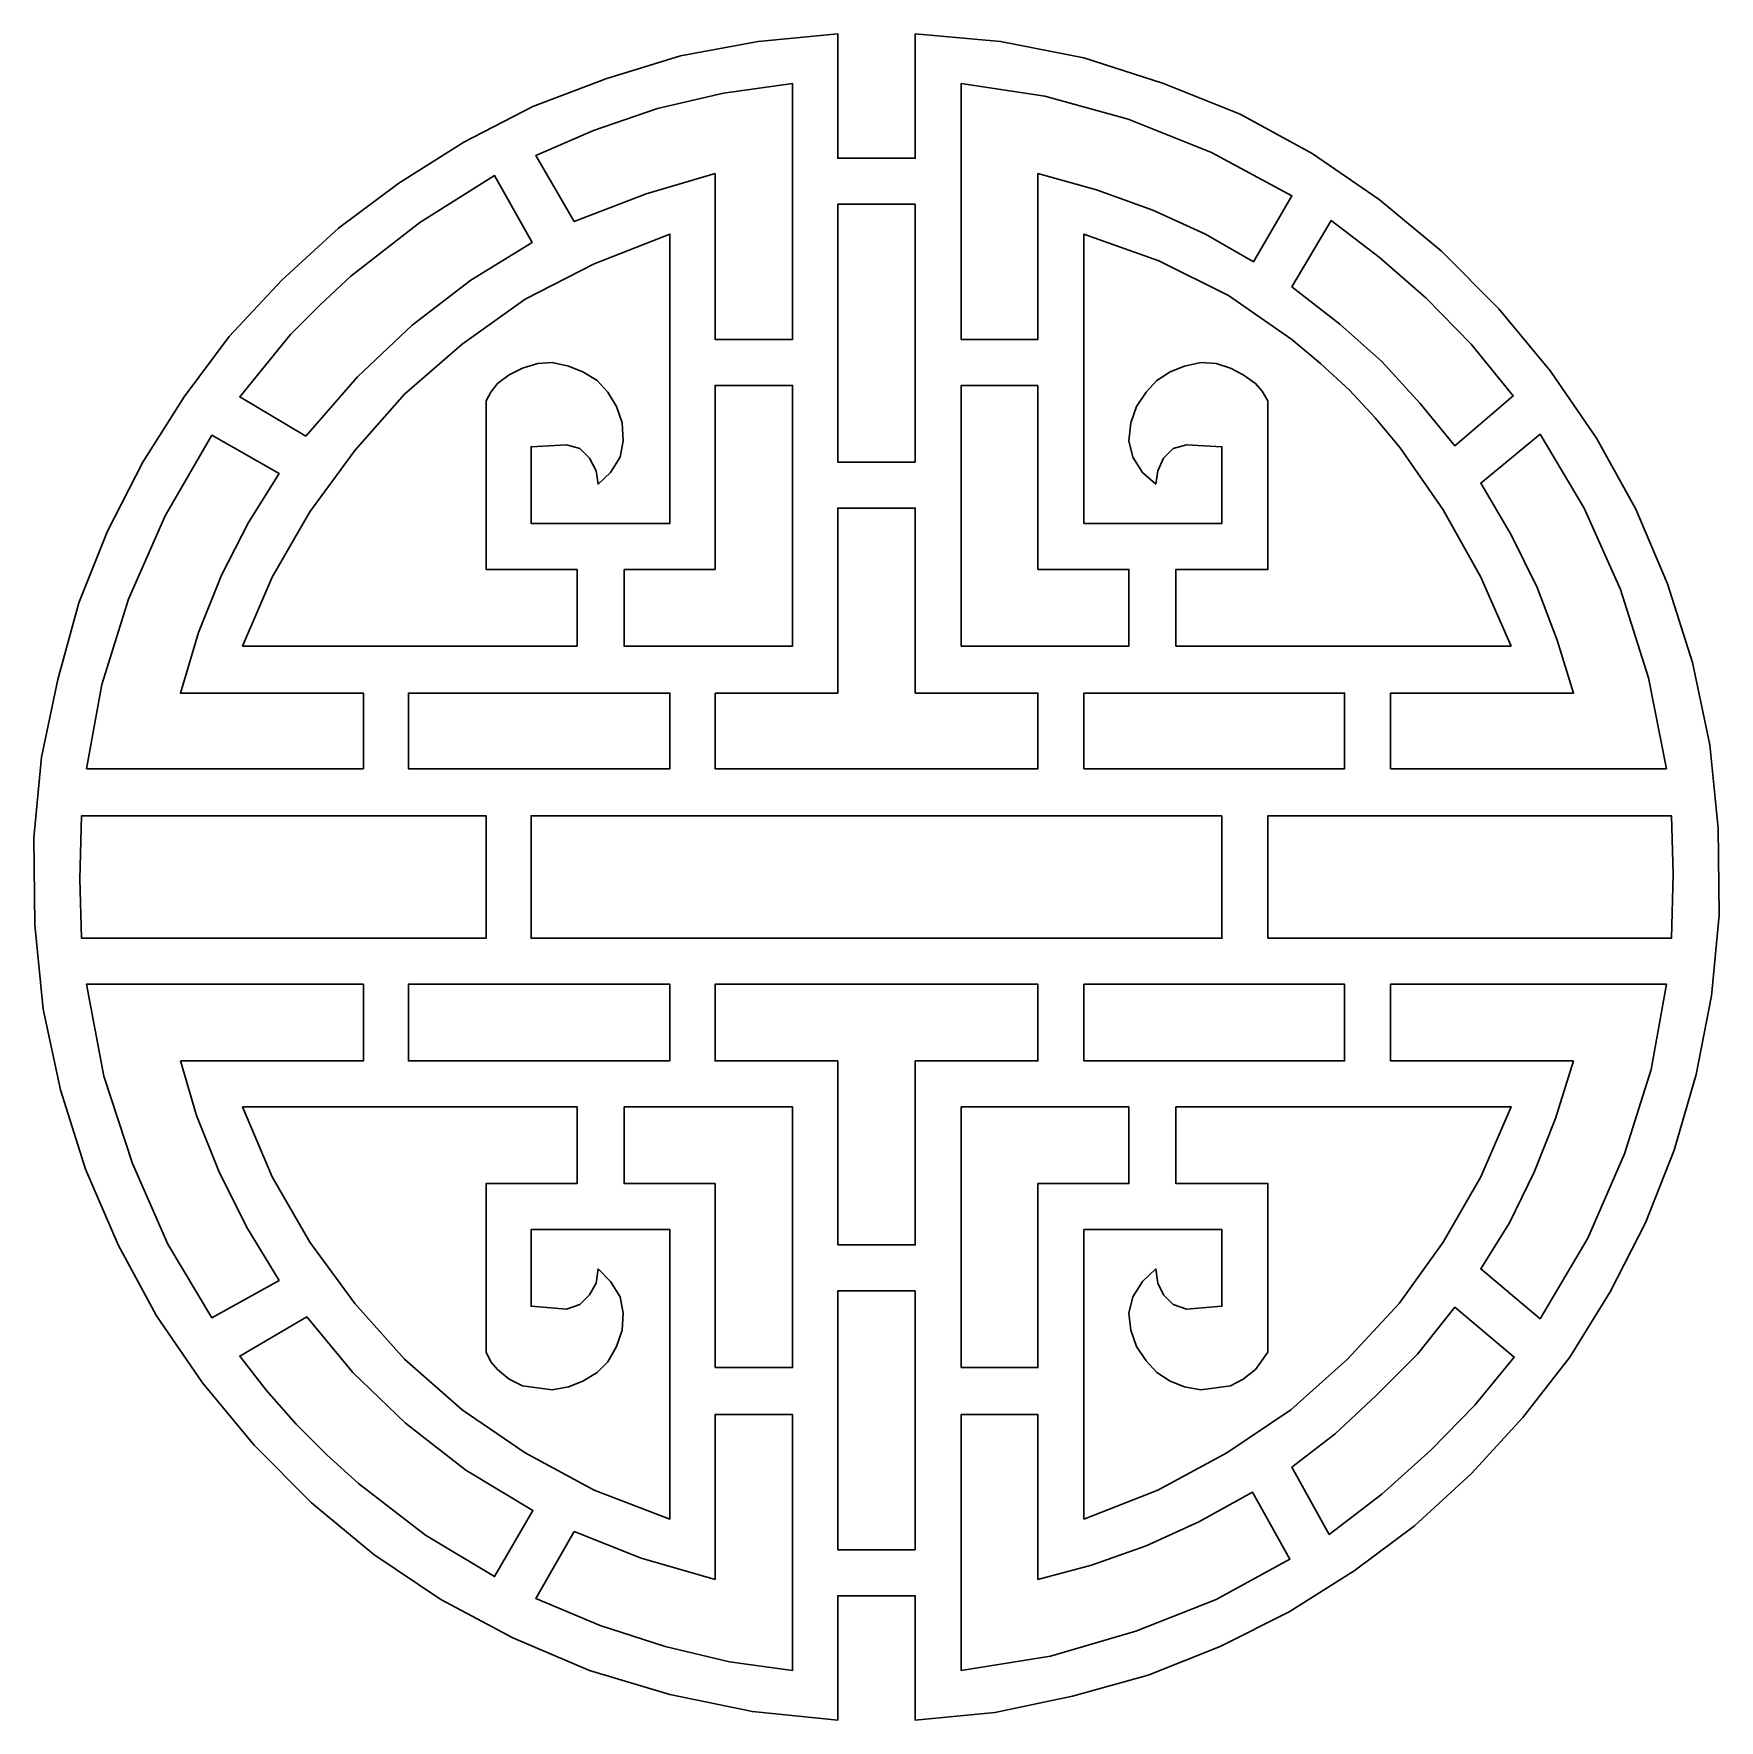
# Model space of a CAD drawing. Header units: centimetres. Extents: x 18.31 to 27.22, y 0.09 to 9.
import ezdxf

# ---------------------------------------------------------------- set-up
doc = ezdxf.new("R2010")
doc.units = ezdxf.units.CM
doc.header["$MEASUREMENT"] = 0
doc.layers.add('layer 1', color=7, linetype='Continuous')

msp = doc.modelspace()

# ---------------------------------------------------------------- linework, layer by layer
at = {"layer": 'layer 1', "lineweight": 30}
for points, knots in [([(22.96891, 9.00077), (22.96891, 9.00077), (23.4195, 8.96026), (23.4195, 8.96026), (23.4195, 8.96026), (23.4195, 8.96026), (23.85997, 8.8742), (23.85997, 8.8742), (23.85997, 8.8742), (23.85997, 8.8742), (24.28018, 8.73752), (24.28018, 8.73752), (24.28018, 8.73752), (24.28018, 8.73752), (24.68521, 8.57551), (24.68521, 8.57551), (24.68521, 8.57551), (24.68521, 8.57551), (25.06492, 8.36791), (25.06492, 8.36791), (25.06492, 8.36791), (25.06492, 8.36791), (25.41932, 8.12492), (25.41932, 8.12492), (25.41932, 8.12492), (25.41932, 8.12492), (25.7484, 7.85152), (25.7484, 7.85152), (25.7484, 7.85152), (25.7484, 7.85152), (26.05217, 7.54774), (26.05217, 7.54774), (26.05217, 7.54774), (26.05217, 7.54774), (26.32556, 7.21867), (26.32556, 7.21867), (26.32556, 7.21867), (26.32556, 7.21867), (26.56858, 6.86425), (26.56858, 6.86425), (26.56858, 6.86425), (26.56858, 6.86425), (26.77616, 6.4896), (26.77616, 6.4896), (26.77616, 6.4896), (26.77616, 6.4896), (26.94323, 6.09472), (26.94323, 6.09472), (26.94323, 6.09472), (26.94323, 6.09472), (27.07486, 5.67955), (27.07486, 5.67955), (27.07486, 5.67955), (27.07486, 5.67955), (27.166, 5.24414), (27.166, 5.24414), (27.166, 5.24414), (27.166, 5.24414), (27.21156, 4.80368), (27.21156, 4.80368), (27.21156, 4.80368), (27.21156, 4.80368), (27.21662, 4.34296), (27.21662, 4.34296), (27.21662, 4.34296), (27.21662, 4.34296), (27.17612, 3.91768), (27.17612, 3.91768), (27.17612, 3.91768), (27.17612, 3.91768), (27.09511, 3.50255), (27.09511, 3.50255), (27.09511, 3.50255), (27.09511, 3.50255), (26.97867, 3.10257), (26.97867, 3.10257), (26.97867, 3.10257), (26.97867, 3.10257), (26.82678, 2.71781), (26.82678, 2.71781), (26.82678, 2.71781), (26.82678, 2.71781), (26.63946, 2.35327), (26.63946, 2.35327), (26.63946, 2.35327), (26.63946, 2.35327), (26.42682, 2.00902), (26.42682, 2.00902), (26.42682, 2.00902), (26.42682, 2.00902), (26.17874, 1.69004), (26.17874, 1.69004), (26.17874, 1.69004), (26.17874, 1.69004), (25.90535, 1.39135), (25.90535, 1.39135), (25.90535, 1.39135), (25.90535, 1.39135), (25.60664, 1.11794), (25.60664, 1.11794), (25.60664, 1.11794), (25.60664, 1.11794), (25.28768, 0.87998), (25.28768, 0.87998), (25.28768, 0.87998), (25.28768, 0.87998), (24.94341, 0.66228), (24.94341, 0.66228), (24.94341, 0.66228), (24.94341, 0.66228), (24.57889, 0.48002), (24.57889, 0.48002), (24.57889, 0.48002), (24.57889, 0.48002), (24.19917, 0.32814), (24.19917, 0.32814), (24.19917, 0.32814), (24.19917, 0.32814), (23.79921, 0.21675), (23.79921, 0.21675), (23.79921, 0.21675), (23.79921, 0.21675), (23.38912, 0.13068), (23.38912, 0.13068), (23.38912, 0.13068), (23.38912, 0.13068), (22.96891, 0.09018), (22.96891, 0.09018), (22.96891, 0.09018), (22.96891, 0.09018), (22.96891, 0.74835), (22.96891, 0.74835), (22.96891, 0.74835), (22.96891, 0.74835), (22.55882, 0.74835), (22.55882, 0.74835), (22.55882, 0.74835), (22.55882, 0.74835), (22.55882, 0.09018), (22.55882, 0.09018), (22.55882, 0.09018), (22.55882, 0.09018), (22.10823, 0.13575), (22.10823, 0.13575), (22.10823, 0.13575), (22.10823, 0.13575), (21.67282, 0.22688), (21.67282, 0.22688), (21.67282, 0.22688), (21.67282, 0.22688), (21.24754, 0.35345), (21.24754, 0.35345), (21.24754, 0.35345), (21.24754, 0.35345), (20.84252, 0.52559), (20.84252, 0.52559), (20.84252, 0.52559), (20.84252, 0.52559), (20.46281, 0.7281), (20.46281, 0.7281), (20.46281, 0.7281), (20.46281, 0.7281), (20.10841, 0.96605), (20.10841, 0.96605), (20.10841, 0.96605), (20.10841, 0.96605), (19.77932, 1.23945), (19.77932, 1.23945), (19.77932, 1.23945), (19.77932, 1.23945), (19.47555, 1.54322), (19.47555, 1.54322), (19.47555, 1.54322), (19.47555, 1.54322), (19.20216, 1.8723), (19.20216, 1.8723), (19.20216, 1.8723), (19.20216, 1.8723), (18.95914, 2.2267), (18.95914, 2.2267), (18.95914, 2.2267), (18.95914, 2.2267), (18.75663, 2.60137), (18.75663, 2.60137), (18.75663, 2.60137), (18.75663, 2.60137), (18.5845, 3.00133), (18.5845, 3.00133), (18.5845, 3.00133), (18.5845, 3.00133), (18.45286, 3.42155), (18.45286, 3.42155), (18.45286, 3.42155), (18.45286, 3.42155), (18.36173, 3.8468), (18.36173, 3.8468), (18.36173, 3.8468), (18.36173, 3.8468), (18.31616, 4.29233), (18.31616, 4.29233), (18.31616, 4.29233), (18.31616, 4.29233), (18.3111, 4.75305), (18.3111, 4.75305), (18.3111, 4.75305), (18.3111, 4.75305), (18.35161, 5.17835), (18.35161, 5.17835), (18.35161, 5.17835), (18.35161, 5.17835), (18.43767, 5.58842), (18.43767, 5.58842), (18.43767, 5.58842), (18.43767, 5.58842), (18.54906, 5.99346), (18.54906, 5.99346), (18.54906, 5.99346), (18.54906, 5.99346), (18.70094, 6.37316), (18.70094, 6.37316), (18.70094, 6.37316), (18.70094, 6.37316), (18.88827, 6.7377), (18.88827, 6.7377), (18.88827, 6.7377), (18.88827, 6.7377), (19.10597, 7.08195), (19.10597, 7.08195), (19.10597, 7.08195), (19.10597, 7.08195), (19.34392, 7.40093), (19.34392, 7.40093), (19.34392, 7.40093), (19.34392, 7.40093), (19.62238, 7.69964), (19.62238, 7.69964), (19.62238, 7.69964), (19.62238, 7.69964), (19.92108, 7.97303), (19.92108, 7.97303), (19.92108, 7.97303), (19.92108, 7.97303), (20.24004, 8.21097), (20.24004, 8.21097), (20.24004, 8.21097), (20.24004, 8.21097), (20.58431, 8.42866), (20.58431, 8.42866), (20.58431, 8.42866), (20.58431, 8.42866), (20.94884, 8.61601), (20.94884, 8.61601), (20.94884, 8.61601), (20.94884, 8.61601), (21.33361, 8.76282), (21.33361, 8.76282), (21.33361, 8.76282), (21.33361, 8.76282), (21.72851, 8.88432), (21.72851, 8.88432), (21.72851, 8.88432), (21.72851, 8.88432), (22.1386, 8.96026), (22.1386, 8.96026), (22.1386, 8.96026), (22.1386, 8.96026), (22.55882, 9.00077), (22.55882, 9.00077), (22.55882, 9.00077), (22.55882, 9.00077), (22.55882, 8.34262), (22.55882, 8.34262), (22.55882, 8.34262), (22.55882, 8.34262), (22.96891, 8.34262), (22.96891, 8.34262), (22.96891, 8.34262), (22.96891, 8.34262), (22.96891, 9.00077), (22.96891, 9.00077)], [0, 0, 0, 0, 0.0140845, 0.0140845, 0.0140845, 0.0140845, 0.028169, 0.028169, 0.028169, 0.028169, 0.0422535, 0.0422535, 0.0422535, 0.0422535, 0.056338, 0.056338, 0.056338, 0.056338, 0.0704225, 0.0704225, 0.0704225, 0.0704225, 0.084507, 0.084507, 0.084507, 0.084507, 0.0985915, 0.0985915, 0.0985915, 0.0985915, 0.1126761, 0.1126761, 0.1126761, 0.1126761, 0.1267606, 0.1267606, 0.1267606, 0.1267606, 0.1408451, 0.1408451, 0.1408451, 0.1408451, 0.1549296, 0.1549296, 0.1549296, 0.1549296, 0.1690141, 0.1690141, 0.1690141, 0.1690141, 0.1830986, 0.1830986, 0.1830986, 0.1830986, 0.1971831, 0.1971831, 0.1971831, 0.1971831, 0.2112676, 0.2112676, 0.2112676, 0.2112676, 0.2253521, 0.2253521, 0.2253521, 0.2253521, 0.2394366, 0.2394366, 0.2394366, 0.2394366, 0.2535211, 0.2535211, 0.2535211, 0.2535211, 0.2676056, 0.2676056, 0.2676056, 0.2676056, 0.2816901, 0.2816901, 0.2816901, 0.2816901, 0.2957746, 0.2957746, 0.2957746, 0.2957746, 0.3098592, 0.3098592, 0.3098592, 0.3098592, 0.3239437, 0.3239437, 0.3239437, 0.3239437, 0.3380282, 0.3380282, 0.3380282, 0.3380282, 0.3521127, 0.3521127, 0.3521127, 0.3521127, 0.3661972, 0.3661972, 0.3661972, 0.3661972, 0.3802817, 0.3802817, 0.3802817, 0.3802817, 0.3943662, 0.3943662, 0.3943662, 0.3943662, 0.4084507, 0.4084507, 0.4084507, 0.4084507, 0.4225352, 0.4225352, 0.4225352, 0.4225352, 0.4366197, 0.4366197, 0.4366197, 0.4366197, 0.4507042, 0.4507042, 0.4507042, 0.4507042, 0.4647887, 0.4647887, 0.4647887, 0.4647887, 0.4788732, 0.4788732, 0.4788732, 0.4788732, 0.4929577, 0.4929577, 0.4929577, 0.4929577, 0.5070423, 0.5070423, 0.5070423, 0.5070423, 0.5211268, 0.5211268, 0.5211268, 0.5211268, 0.5352113, 0.5352113, 0.5352113, 0.5352113, 0.5492958, 0.5492958, 0.5492958, 0.5492958, 0.5633803, 0.5633803, 0.5633803, 0.5633803, 0.5774648, 0.5774648, 0.5774648, 0.5774648, 0.5915493, 0.5915493, 0.5915493, 0.5915493, 0.6056338, 0.6056338, 0.6056338, 0.6056338, 0.6197183, 0.6197183, 0.6197183, 0.6197183, 0.6338028, 0.6338028, 0.6338028, 0.6338028, 0.6478873, 0.6478873, 0.6478873, 0.6478873, 0.6619718, 0.6619718, 0.6619718, 0.6619718, 0.6760563, 0.6760563, 0.6760563, 0.6760563, 0.6901408, 0.6901408, 0.6901408, 0.6901408, 0.7042254, 0.7042254, 0.7042254, 0.7042254, 0.7183099, 0.7183099, 0.7183099, 0.7183099, 0.7323944, 0.7323944, 0.7323944, 0.7323944, 0.7464789, 0.7464789, 0.7464789, 0.7464789, 0.7605634, 0.7605634, 0.7605634, 0.7605634, 0.7746479, 0.7746479, 0.7746479, 0.7746479, 0.7887324, 0.7887324, 0.7887324, 0.7887324, 0.8028169, 0.8028169, 0.8028169, 0.8028169, 0.8169014, 0.8169014, 0.8169014, 0.8169014, 0.8309859, 0.8309859, 0.8309859, 0.8309859, 0.8450704, 0.8450704, 0.8450704, 0.8450704, 0.8591549, 0.8591549, 0.8591549, 0.8591549, 0.8732394, 0.8732394, 0.8732394, 0.8732394, 0.8873239, 0.8873239, 0.8873239, 0.8873239, 0.9014085, 0.9014085, 0.9014085, 0.9014085, 0.915493, 0.915493, 0.915493, 0.915493, 0.9295775, 0.9295775, 0.9295775, 0.9295775, 0.943662, 0.943662, 0.943662, 0.943662, 0.9577465, 0.9577465, 0.9577465, 0.9577465, 0.971831, 0.971831, 0.971831, 0.971831, 1, 1, 1, 1]), ([(21.16654, 8.00845), (21.16654, 8.00845), (21.54625, 8.15529), (21.54625, 8.15529), (21.54625, 8.15529), (21.54625, 8.15529), (21.91077, 8.26159), (21.91077, 8.26159), (21.91077, 8.26159), (21.91077, 8.26159), (21.91077, 7.38572), (21.91077, 7.38572), (21.91077, 7.38572), (21.91077, 7.38572), (22.32086, 7.38572), (22.32086, 7.38572), (22.32086, 7.38572), (22.32086, 7.38572), (22.32086, 8.73752), (22.32086, 8.73752), (22.32086, 8.73752), (22.32086, 8.73752), (21.95634, 8.68689), (21.95634, 8.68689), (21.95634, 8.68689), (21.95634, 8.68689), (21.607, 8.60589), (21.607, 8.60589), (21.607, 8.60589), (21.607, 8.60589), (21.2678, 8.48942), (21.2678, 8.48942), (21.2678, 8.48942), (21.2678, 8.48942), (20.96403, 8.35779), (20.96403, 8.35779), (20.96403, 8.35779), (20.96403, 8.35779), (21.16654, 8.00845), (21.16654, 8.00845)], [0, 0, 0, 0, 0.0909091, 0.0909091, 0.0909091, 0.0909091, 0.1818182, 0.1818182, 0.1818182, 0.1818182, 0.2727273, 0.2727273, 0.2727273, 0.2727273, 0.3636364, 0.3636364, 0.3636364, 0.3636364, 0.4545455, 0.4545455, 0.4545455, 0.4545455, 0.5454545, 0.5454545, 0.5454545, 0.5454545, 0.6363636, 0.6363636, 0.6363636, 0.6363636, 0.7272727, 0.7272727, 0.7272727, 0.7272727, 0.8181818, 0.8181818, 0.8181818, 0.8181818, 1, 1, 1, 1]), ([(24.75609, 7.79581), (24.75609, 7.79581), (24.50294, 7.94265), (24.50294, 7.94265), (24.50294, 7.94265), (24.50294, 7.94265), (24.22449, 8.0692), (24.22449, 8.0692), (24.22449, 8.0692), (24.22449, 8.0692), (23.92578, 8.17555), (23.92578, 8.17555), (23.92578, 8.17555), (23.92578, 8.17555), (23.61695, 8.26159), (23.61695, 8.26159), (23.61695, 8.26159), (23.61695, 8.26159), (23.61695, 7.38572), (23.61695, 7.38572), (23.61695, 7.38572), (23.61695, 7.38572), (23.21192, 7.38572), (23.21192, 7.38572), (23.21192, 7.38572), (23.21192, 7.38572), (23.21192, 8.73752), (23.21192, 8.73752), (23.21192, 8.73752), (23.21192, 8.73752), (23.65239, 8.67168), (23.65239, 8.67168), (23.65239, 8.67168), (23.65239, 8.67168), (24.09286, 8.55017), (24.09286, 8.55017), (24.09286, 8.55017), (24.09286, 8.55017), (24.53332, 8.37299), (24.53332, 8.37299), (24.53332, 8.37299), (24.53332, 8.37299), (24.9586, 8.14517), (24.9586, 8.14517), (24.9586, 8.14517), (24.9586, 8.14517), (24.75609, 7.79581), (24.75609, 7.79581)], [0, 0, 0, 0, 0.0769231, 0.0769231, 0.0769231, 0.0769231, 0.1538462, 0.1538462, 0.1538462, 0.1538462, 0.2307692, 0.2307692, 0.2307692, 0.2307692, 0.3076923, 0.3076923, 0.3076923, 0.3076923, 0.3846154, 0.3846154, 0.3846154, 0.3846154, 0.4615385, 0.4615385, 0.4615385, 0.4615385, 0.5384615, 0.5384615, 0.5384615, 0.5384615, 0.6153846, 0.6153846, 0.6153846, 0.6153846, 0.6923077, 0.6923077, 0.6923077, 0.6923077, 0.7692308, 0.7692308, 0.7692308, 0.7692308, 0.8461538, 0.8461538, 0.8461538, 0.8461538, 1, 1, 1, 1]), ([(20.96403, 8.35779), (20.96403, 8.35779), (21.16654, 8.00845), (21.16654, 8.00845), (21.16654, 8.00845), (21.16654, 8.00845), (20.96403, 8.35779), (20.96403, 8.35779)], [0, 0, 0, 0, 0.3333333, 0.3333333, 0.3333333, 0.3333333, 1, 1, 1, 1]), ([(19.74895, 6.87438), (19.74895, 6.87438), (20.02234, 7.18829), (20.02234, 7.18829), (20.02234, 7.18829), (20.02234, 7.18829), (20.31092, 7.46168), (20.31092, 7.46168), (20.31092, 7.46168), (20.31092, 7.46168), (20.61975, 7.69964), (20.61975, 7.69964), (20.61975, 7.69964), (20.61975, 7.69964), (20.94377, 7.89707), (20.94377, 7.89707), (20.94377, 7.89707), (20.94377, 7.89707), (20.74632, 8.25146), (20.74632, 8.25146), (20.74632, 8.25146), (20.74632, 8.25146), (20.35142, 8.00341), (20.35142, 8.00341), (20.35142, 8.00341), (20.35142, 8.00341), (19.9869, 7.71989), (19.9869, 7.71989), (19.9869, 7.71989), (19.9869, 7.71989), (19.82489, 7.56798), (19.82489, 7.56798), (19.82489, 7.56798), (19.82489, 7.56798), (19.66794, 7.41105), (19.66794, 7.41105), (19.66794, 7.41105), (19.66794, 7.41105), (19.39961, 7.08195), (19.39961, 7.08195), (19.39961, 7.08195), (19.39961, 7.08195), (19.74895, 6.87438), (19.74895, 6.87438)], [0, 0, 0, 0, 0.0833333, 0.0833333, 0.0833333, 0.0833333, 0.1666667, 0.1666667, 0.1666667, 0.1666667, 0.25, 0.25, 0.25, 0.25, 0.3333333, 0.3333333, 0.3333333, 0.3333333, 0.4166667, 0.4166667, 0.4166667, 0.4166667, 0.5, 0.5, 0.5, 0.5, 0.5833333, 0.5833333, 0.5833333, 0.5833333, 0.6666667, 0.6666667, 0.6666667, 0.6666667, 0.75, 0.75, 0.75, 0.75, 0.8333333, 0.8333333, 0.8333333, 0.8333333, 1, 1, 1, 1]), ([(22.96891, 6.7377), (22.96891, 6.7377), (22.96891, 8.09958), (22.96891, 8.09958), (22.96891, 8.09958), (22.96891, 8.09958), (22.55882, 8.09958), (22.55882, 8.09958), (22.55882, 8.09958), (22.55882, 8.09958), (22.55882, 6.7377), (22.55882, 6.7377), (22.55882, 6.7377), (22.55882, 6.7377), (22.96891, 6.7377), (22.96891, 6.7377)], [0, 0, 0, 0, 0.2, 0.2, 0.2, 0.2, 0.4, 0.4, 0.4, 0.4, 0.6, 0.6, 0.6, 0.6, 1, 1, 1, 1]), ([(19.4148, 5.76562), (19.4148, 5.76562), (19.57175, 6.13014), (19.57175, 6.13014), (19.57175, 6.13014), (19.57175, 6.13014), (19.7692, 6.47443), (19.7692, 6.47443), (19.7692, 6.47443), (19.7692, 6.47443), (20.00715, 6.79845), (20.00715, 6.79845), (20.00715, 6.79845), (20.00715, 6.79845), (20.27042, 7.09716), (20.27042, 7.09716), (20.27042, 7.09716), (20.27042, 7.09716), (20.57419, 7.36043), (20.57419, 7.36043), (20.57419, 7.36043), (20.57419, 7.36043), (20.90834, 7.59836), (20.90834, 7.59836), (20.90834, 7.59836), (20.90834, 7.59836), (21.27286, 7.78569), (21.27286, 7.78569), (21.27286, 7.78569), (21.27286, 7.78569), (21.67282, 7.94265), (21.67282, 7.94265), (21.67282, 7.94265), (21.67282, 7.94265), (21.67282, 6.41366), (21.67282, 6.41366), (21.67282, 6.41366), (21.67282, 6.41366), (20.93871, 6.41366), (20.93871, 6.41366), (20.93871, 6.41366), (20.93871, 6.41366), (20.93871, 6.81871), (20.93871, 6.81871), (20.93871, 6.81871), (20.93871, 6.81871), (21.12603, 6.82883), (21.12603, 6.82883), (21.12603, 6.82883), (21.12603, 6.82883), (21.19692, 6.80858), (21.19692, 6.80858), (21.19692, 6.80858), (21.19692, 6.80858), (21.24754, 6.75795), (21.24754, 6.75795), (21.24754, 6.75795), (21.24754, 6.75795), (21.28298, 6.69212), (21.28298, 6.69212), (21.28298, 6.69212), (21.28298, 6.69212), (21.29311, 6.62124), (21.29311, 6.62124), (21.29311, 6.62124), (21.29311, 6.62124), (21.35893, 6.68199), (21.35893, 6.68199), (21.35893, 6.68199), (21.35893, 6.68199), (21.40955, 6.76299), (21.40955, 6.76299), (21.40955, 6.76299), (21.40955, 6.76299), (21.42474, 6.84908), (21.42474, 6.84908), (21.42474, 6.84908), (21.42474, 6.84908), (21.41968, 6.94526), (21.41968, 6.94526), (21.41968, 6.94526), (21.41968, 6.94526), (21.38931, 7.03132), (21.38931, 7.03132), (21.38931, 7.03132), (21.38931, 7.03132), (21.34374, 7.10728), (21.34374, 7.10728), (21.34374, 7.10728), (21.34374, 7.10728), (21.28805, 7.16804), (21.28805, 7.16804), (21.28805, 7.16804), (21.28805, 7.16804), (21.21211, 7.21358), (21.21211, 7.21358), (21.21211, 7.21358), (21.21211, 7.21358), (21.13616, 7.24397), (21.13616, 7.24397), (21.13616, 7.24397), (21.13616, 7.24397), (21.05009, 7.26421), (21.05009, 7.26421), (21.05009, 7.26421), (21.05009, 7.26421), (20.97415, 7.25917), (20.97415, 7.25917), (20.97415, 7.25917), (20.97415, 7.25917), (20.89315, 7.23384), (20.89315, 7.23384), (20.89315, 7.23384), (20.89315, 7.23384), (20.82227, 7.19842), (20.82227, 7.19842), (20.82227, 7.19842), (20.82227, 7.19842), (20.76151, 7.15283), (20.76151, 7.15283), (20.76151, 7.15283), (20.76151, 7.15283), (20.72607, 7.10728), (20.72607, 7.10728), (20.72607, 7.10728), (20.72607, 7.10728), (20.70076, 7.0617), (20.70076, 7.0617), (20.70076, 7.0617), (20.70076, 7.0617), (20.70076, 6.17064), (20.70076, 6.17064), (20.70076, 6.17064), (20.70076, 6.17064), (21.18173, 6.17064), (21.18173, 6.17064), (21.18173, 6.17064), (21.18173, 6.17064), (21.18173, 5.76562), (21.18173, 5.76562), (21.18173, 5.76562), (21.18173, 5.76562), (19.4148, 5.76562), (19.4148, 5.76562)], [0, 0, 0, 0, 0.027027, 0.027027, 0.027027, 0.027027, 0.0540541, 0.0540541, 0.0540541, 0.0540541, 0.0810811, 0.0810811, 0.0810811, 0.0810811, 0.1081081, 0.1081081, 0.1081081, 0.1081081, 0.1351351, 0.1351351, 0.1351351, 0.1351351, 0.1621622, 0.1621622, 0.1621622, 0.1621622, 0.1891892, 0.1891892, 0.1891892, 0.1891892, 0.2162162, 0.2162162, 0.2162162, 0.2162162, 0.2432432, 0.2432432, 0.2432432, 0.2432432, 0.2702703, 0.2702703, 0.2702703, 0.2702703, 0.2972973, 0.2972973, 0.2972973, 0.2972973, 0.3243243, 0.3243243, 0.3243243, 0.3243243, 0.3513514, 0.3513514, 0.3513514, 0.3513514, 0.3783784, 0.3783784, 0.3783784, 0.3783784, 0.4054054, 0.4054054, 0.4054054, 0.4054054, 0.4324324, 0.4324324, 0.4324324, 0.4324324, 0.4594595, 0.4594595, 0.4594595, 0.4594595, 0.4864865, 0.4864865, 0.4864865, 0.4864865, 0.5135135, 0.5135135, 0.5135135, 0.5135135, 0.5405405, 0.5405405, 0.5405405, 0.5405405, 0.5675676, 0.5675676, 0.5675676, 0.5675676, 0.5945946, 0.5945946, 0.5945946, 0.5945946, 0.6216216, 0.6216216, 0.6216216, 0.6216216, 0.6486486, 0.6486486, 0.6486486, 0.6486486, 0.6756757, 0.6756757, 0.6756757, 0.6756757, 0.7027027, 0.7027027, 0.7027027, 0.7027027, 0.7297297, 0.7297297, 0.7297297, 0.7297297, 0.7567568, 0.7567568, 0.7567568, 0.7567568, 0.7837838, 0.7837838, 0.7837838, 0.7837838, 0.8108108, 0.8108108, 0.8108108, 0.8108108, 0.8378378, 0.8378378, 0.8378378, 0.8378378, 0.8648649, 0.8648649, 0.8648649, 0.8648649, 0.8918919, 0.8918919, 0.8918919, 0.8918919, 0.9189189, 0.9189189, 0.9189189, 0.9189189, 0.9459459, 0.9459459, 0.9459459, 0.9459459, 1, 1, 1, 1]), ([(26.11799, 5.76562), (26.11799, 5.76562), (25.95598, 6.13014), (25.95598, 6.13014), (25.95598, 6.13014), (25.95598, 6.13014), (25.75853, 6.48456), (25.75853, 6.48456), (25.75853, 6.48456), (25.75853, 6.48456), (25.5307, 6.81362), (25.5307, 6.81362), (25.5307, 6.81362), (25.5307, 6.81362), (25.39907, 6.97057), (25.39907, 6.97057), (25.39907, 6.97057), (25.39907, 6.97057), (25.26237, 7.11741), (25.26237, 7.11741), (25.26237, 7.11741), (25.26237, 7.11741), (25.11048, 7.25917), (25.11048, 7.25917), (25.11048, 7.25917), (25.11048, 7.25917), (24.9586, 7.38572), (24.9586, 7.38572), (24.9586, 7.38572), (24.9586, 7.38572), (24.62445, 7.61861), (24.62445, 7.61861), (24.62445, 7.61861), (24.62445, 7.61861), (24.25487, 7.8009), (24.25487, 7.8009), (24.25487, 7.8009), (24.25487, 7.8009), (23.85997, 7.94265), (23.85997, 7.94265), (23.85997, 7.94265), (23.85997, 7.94265), (23.85997, 6.41366), (23.85997, 6.41366), (23.85997, 6.41366), (23.85997, 6.41366), (24.58901, 6.41366), (24.58901, 6.41366), (24.58901, 6.41366), (24.58901, 6.41366), (24.58901, 6.81871), (24.58901, 6.81871), (24.58901, 6.81871), (24.58901, 6.81871), (24.40169, 6.82883), (24.40169, 6.82883), (24.40169, 6.82883), (24.40169, 6.82883), (24.33081, 6.80858), (24.33081, 6.80858), (24.33081, 6.80858), (24.33081, 6.80858), (24.28018, 6.75795), (24.28018, 6.75795), (24.28018, 6.75795), (24.28018, 6.75795), (24.2498, 6.69212), (24.2498, 6.69212), (24.2498, 6.69212), (24.2498, 6.69212), (24.23968, 6.62124), (24.23968, 6.62124), (24.23968, 6.62124), (24.23968, 6.62124), (24.1688, 6.68199), (24.1688, 6.68199), (24.1688, 6.68199), (24.1688, 6.68199), (24.11817, 6.76299), (24.11817, 6.76299), (24.11817, 6.76299), (24.11817, 6.76299), (24.09792, 6.84908), (24.09792, 6.84908), (24.09792, 6.84908), (24.09792, 6.84908), (24.10804, 6.94526), (24.10804, 6.94526), (24.10804, 6.94526), (24.10804, 6.94526), (24.13842, 7.03132), (24.13842, 7.03132), (24.13842, 7.03132), (24.13842, 7.03132), (24.18905, 7.10728), (24.18905, 7.10728), (24.18905, 7.10728), (24.18905, 7.10728), (24.24474, 7.16804), (24.24474, 7.16804), (24.24474, 7.16804), (24.24474, 7.16804), (24.31562, 7.21358), (24.31562, 7.21358), (24.31562, 7.21358), (24.31562, 7.21358), (24.39156, 7.24397), (24.39156, 7.24397), (24.39156, 7.24397), (24.39156, 7.24397), (24.47763, 7.26421), (24.47763, 7.26421), (24.47763, 7.26421), (24.47763, 7.26421), (24.55864, 7.25917), (24.55864, 7.25917), (24.55864, 7.25917), (24.55864, 7.25917), (24.63458, 7.23384), (24.63458, 7.23384), (24.63458, 7.23384), (24.63458, 7.23384), (24.7004, 7.19842), (24.7004, 7.19842), (24.7004, 7.19842), (24.7004, 7.19842), (24.76621, 7.15283), (24.76621, 7.15283), (24.76621, 7.15283), (24.76621, 7.15283), (24.80165, 7.11233), (24.80165, 7.11233), (24.80165, 7.11233), (24.80165, 7.11233), (24.83203, 7.0617), (24.83203, 7.0617), (24.83203, 7.0617), (24.83203, 7.0617), (24.83203, 6.17064), (24.83203, 6.17064), (24.83203, 6.17064), (24.83203, 6.17064), (24.346, 6.17064), (24.346, 6.17064), (24.346, 6.17064), (24.346, 6.17064), (24.346, 5.76562), (24.346, 5.76562), (24.346, 5.76562), (24.346, 5.76562), (26.11799, 5.76562), (26.11799, 5.76562)], [0, 0, 0, 0, 0.025641, 0.025641, 0.025641, 0.025641, 0.0512821, 0.0512821, 0.0512821, 0.0512821, 0.0769231, 0.0769231, 0.0769231, 0.0769231, 0.1025641, 0.1025641, 0.1025641, 0.1025641, 0.1282051, 0.1282051, 0.1282051, 0.1282051, 0.1538462, 0.1538462, 0.1538462, 0.1538462, 0.1794872, 0.1794872, 0.1794872, 0.1794872, 0.2051282, 0.2051282, 0.2051282, 0.2051282, 0.2307692, 0.2307692, 0.2307692, 0.2307692, 0.2564103, 0.2564103, 0.2564103, 0.2564103, 0.2820513, 0.2820513, 0.2820513, 0.2820513, 0.3076923, 0.3076923, 0.3076923, 0.3076923, 0.3333333, 0.3333333, 0.3333333, 0.3333333, 0.3589744, 0.3589744, 0.3589744, 0.3589744, 0.3846154, 0.3846154, 0.3846154, 0.3846154, 0.4102564, 0.4102564, 0.4102564, 0.4102564, 0.4358974, 0.4358974, 0.4358974, 0.4358974, 0.4615385, 0.4615385, 0.4615385, 0.4615385, 0.4871795, 0.4871795, 0.4871795, 0.4871795, 0.5128205, 0.5128205, 0.5128205, 0.5128205, 0.5384615, 0.5384615, 0.5384615, 0.5384615, 0.5641026, 0.5641026, 0.5641026, 0.5641026, 0.5897436, 0.5897436, 0.5897436, 0.5897436, 0.6153846, 0.6153846, 0.6153846, 0.6153846, 0.6410256, 0.6410256, 0.6410256, 0.6410256, 0.6666667, 0.6666667, 0.6666667, 0.6666667, 0.6923077, 0.6923077, 0.6923077, 0.6923077, 0.7179487, 0.7179487, 0.7179487, 0.7179487, 0.7435897, 0.7435897, 0.7435897, 0.7435897, 0.7692308, 0.7692308, 0.7692308, 0.7692308, 0.7948718, 0.7948718, 0.7948718, 0.7948718, 0.8205128, 0.8205128, 0.8205128, 0.8205128, 0.8461538, 0.8461538, 0.8461538, 0.8461538, 0.8717949, 0.8717949, 0.8717949, 0.8717949, 0.8974359, 0.8974359, 0.8974359, 0.8974359, 0.9230769, 0.9230769, 0.9230769, 0.9230769, 0.9487179, 0.9487179, 0.9487179, 0.9487179, 1, 1, 1, 1]), ([(26.12811, 7.08704), (26.12811, 7.08704), (25.90535, 7.36043), (25.90535, 7.36043), (25.90535, 7.36043), (25.90535, 7.36043), (25.66739, 7.60343), (25.66739, 7.60343), (25.66739, 7.60343), (25.66739, 7.60343), (25.41932, 7.82115), (25.41932, 7.82115), (25.41932, 7.82115), (25.41932, 7.82115), (25.16618, 8.01353), (25.16618, 8.01353), (25.16618, 8.01353), (25.16618, 8.01353), (24.9586, 7.66418), (24.9586, 7.66418), (24.9586, 7.66418), (24.9586, 7.66418), (25.21174, 7.46673), (25.21174, 7.46673), (25.21174, 7.46673), (25.21174, 7.46673), (25.43451, 7.2693), (25.43451, 7.2693), (25.43451, 7.2693), (25.43451, 7.2693), (25.63702, 7.04653), (25.63702, 7.04653), (25.63702, 7.04653), (25.63702, 7.04653), (25.81928, 6.82375), (25.81928, 6.82375), (25.81928, 6.82375), (25.81928, 6.82375), (26.12811, 7.08704), (26.12811, 7.08704)], [0, 0, 0, 0, 0.0909091, 0.0909091, 0.0909091, 0.0909091, 0.1818182, 0.1818182, 0.1818182, 0.1818182, 0.2727273, 0.2727273, 0.2727273, 0.2727273, 0.3636364, 0.3636364, 0.3636364, 0.3636364, 0.4545455, 0.4545455, 0.4545455, 0.4545455, 0.5454545, 0.5454545, 0.5454545, 0.5454545, 0.6363636, 0.6363636, 0.6363636, 0.6363636, 0.7272727, 0.7272727, 0.7272727, 0.7272727, 0.8181818, 0.8181818, 0.8181818, 0.8181818, 1, 1, 1, 1]), ([(21.4298, 6.17064), (21.4298, 6.17064), (21.4298, 5.76562), (21.4298, 5.76562), (21.4298, 5.76562), (21.4298, 5.76562), (22.32086, 5.76562), (22.32086, 5.76562), (22.32086, 5.76562), (22.32086, 5.76562), (22.32086, 7.14271), (22.32086, 7.14271), (22.32086, 7.14271), (22.32086, 7.14271), (21.91077, 7.14271), (21.91077, 7.14271), (21.91077, 7.14271), (21.91077, 7.14271), (21.91077, 6.17064), (21.91077, 6.17064), (21.91077, 6.17064), (21.91077, 6.17064), (21.4298, 6.17064), (21.4298, 6.17064)], [0, 0, 0, 0, 0.1428571, 0.1428571, 0.1428571, 0.1428571, 0.2857143, 0.2857143, 0.2857143, 0.2857143, 0.4285714, 0.4285714, 0.4285714, 0.4285714, 0.5714286, 0.5714286, 0.5714286, 0.5714286, 0.7142857, 0.7142857, 0.7142857, 0.7142857, 1, 1, 1, 1]), ([(23.61695, 7.14271), (23.61695, 7.14271), (23.21192, 7.14271), (23.21192, 7.14271), (23.21192, 7.14271), (23.21192, 7.14271), (23.21192, 5.76562), (23.21192, 5.76562), (23.21192, 5.76562), (23.21192, 5.76562), (24.09792, 5.76562), (24.09792, 5.76562), (24.09792, 5.76562), (24.09792, 5.76562), (24.09792, 6.17064), (24.09792, 6.17064), (24.09792, 6.17064), (24.09792, 6.17064), (23.61695, 6.17064), (23.61695, 6.17064), (23.61695, 6.17064), (23.61695, 6.17064), (23.61695, 7.14271), (23.61695, 7.14271)], [0, 0, 0, 0, 0.1428571, 0.1428571, 0.1428571, 0.1428571, 0.2857143, 0.2857143, 0.2857143, 0.2857143, 0.4285714, 0.4285714, 0.4285714, 0.4285714, 0.5714286, 0.5714286, 0.5714286, 0.5714286, 0.7142857, 0.7142857, 0.7142857, 0.7142857, 1, 1, 1, 1]), ([(25.81928, 6.82375), (25.81928, 6.82375), (26.12811, 7.08704), (26.12811, 7.08704), (26.12811, 7.08704), (26.12811, 7.08704), (25.81928, 6.82375), (25.81928, 6.82375)], [0, 0, 0, 0, 0.3333333, 0.3333333, 0.3333333, 0.3333333, 1, 1, 1, 1]), ([(18.58956, 5.11757), (18.58956, 5.11757), (18.67056, 5.56312), (18.67056, 5.56312), (18.67056, 5.56312), (18.67056, 5.56312), (18.81232, 6.01371), (18.81232, 6.01371), (18.81232, 6.01371), (18.81232, 6.01371), (19.00471, 6.45418), (19.00471, 6.45418), (19.00471, 6.45418), (19.00471, 6.45418), (19.25279, 6.87946), (19.25279, 6.87946), (19.25279, 6.87946), (19.25279, 6.87946), (19.60719, 6.67695), (19.60719, 6.67695), (19.60719, 6.67695), (19.60719, 6.67695), (19.44518, 6.41872), (19.44518, 6.41872), (19.44518, 6.41872), (19.44518, 6.41872), (19.30342, 6.14027), (19.30342, 6.14027), (19.30342, 6.14027), (19.30342, 6.14027), (19.18191, 5.8365), (19.18191, 5.8365), (19.18191, 5.8365), (19.18191, 5.8365), (19.08572, 5.51754), (19.08572, 5.51754), (19.08572, 5.51754), (19.08572, 5.51754), (20.05272, 5.51754), (20.05272, 5.51754), (20.05272, 5.51754), (20.05272, 5.51754), (20.05272, 5.11757), (20.05272, 5.11757), (20.05272, 5.11757), (20.05272, 5.11757), (18.58956, 5.11757), (18.58956, 5.11757)], [0, 0, 0, 0, 0.0769231, 0.0769231, 0.0769231, 0.0769231, 0.1538462, 0.1538462, 0.1538462, 0.1538462, 0.2307692, 0.2307692, 0.2307692, 0.2307692, 0.3076923, 0.3076923, 0.3076923, 0.3076923, 0.3846154, 0.3846154, 0.3846154, 0.3846154, 0.4615385, 0.4615385, 0.4615385, 0.4615385, 0.5384615, 0.5384615, 0.5384615, 0.5384615, 0.6153846, 0.6153846, 0.6153846, 0.6153846, 0.6923077, 0.6923077, 0.6923077, 0.6923077, 0.7692308, 0.7692308, 0.7692308, 0.7692308, 0.8461538, 0.8461538, 0.8461538, 0.8461538, 1, 1, 1, 1]), ([(26.93817, 5.11757), (26.93817, 5.11757), (26.84197, 5.59854), (26.84197, 5.59854), (26.84197, 5.59854), (26.84197, 5.59854), (26.69515, 6.06434), (26.69515, 6.06434), (26.69515, 6.06434), (26.69515, 6.06434), (26.50276, 6.49469), (26.50276, 6.49469), (26.50276, 6.49469), (26.50276, 6.49469), (26.26987, 6.8845), (26.26987, 6.8845), (26.26987, 6.8845), (26.26987, 6.8845), (25.95598, 6.62632), (25.95598, 6.62632), (25.95598, 6.62632), (25.95598, 6.62632), (26.11799, 6.35291), (26.11799, 6.35291), (26.11799, 6.35291), (26.11799, 6.35291), (26.25469, 6.07447), (26.25469, 6.07447), (26.25469, 6.07447), (26.25469, 6.07447), (26.361, 5.79599), (26.361, 5.79599), (26.361, 5.79599), (26.361, 5.79599), (26.44707, 5.51754), (26.44707, 5.51754), (26.44707, 5.51754), (26.44707, 5.51754), (25.48007, 5.51754), (25.48007, 5.51754), (25.48007, 5.51754), (25.48007, 5.51754), (25.48007, 5.11757), (25.48007, 5.11757), (25.48007, 5.11757), (25.48007, 5.11757), (26.93817, 5.11757), (26.93817, 5.11757)], [0, 0, 0, 0, 0.0769231, 0.0769231, 0.0769231, 0.0769231, 0.1538462, 0.1538462, 0.1538462, 0.1538462, 0.2307692, 0.2307692, 0.2307692, 0.2307692, 0.3076923, 0.3076923, 0.3076923, 0.3076923, 0.3846154, 0.3846154, 0.3846154, 0.3846154, 0.4615385, 0.4615385, 0.4615385, 0.4615385, 0.5384615, 0.5384615, 0.5384615, 0.5384615, 0.6153846, 0.6153846, 0.6153846, 0.6153846, 0.6923077, 0.6923077, 0.6923077, 0.6923077, 0.7692308, 0.7692308, 0.7692308, 0.7692308, 0.8461538, 0.8461538, 0.8461538, 0.8461538, 1, 1, 1, 1]), ([(21.91077, 5.51754), (21.91077, 5.51754), (21.91077, 5.11757), (21.91077, 5.11757), (21.91077, 5.11757), (21.91077, 5.11757), (23.61695, 5.11757), (23.61695, 5.11757), (23.61695, 5.11757), (23.61695, 5.11757), (23.61695, 5.51754), (23.61695, 5.51754), (23.61695, 5.51754), (23.61695, 5.51754), (22.96891, 5.51754), (22.96891, 5.51754), (22.96891, 5.51754), (22.96891, 5.51754), (22.96891, 6.49469), (22.96891, 6.49469), (22.96891, 6.49469), (22.96891, 6.49469), (22.55882, 6.49469), (22.55882, 6.49469), (22.55882, 6.49469), (22.55882, 6.49469), (22.55882, 5.51754), (22.55882, 5.51754), (22.55882, 5.51754), (22.55882, 5.51754), (21.91077, 5.51754), (21.91077, 5.51754)], [0, 0, 0, 0, 0.1111111, 0.1111111, 0.1111111, 0.1111111, 0.2222222, 0.2222222, 0.2222222, 0.2222222, 0.3333333, 0.3333333, 0.3333333, 0.3333333, 0.4444444, 0.4444444, 0.4444444, 0.4444444, 0.5555556, 0.5555556, 0.5555556, 0.5555556, 0.6666667, 0.6666667, 0.6666667, 0.6666667, 0.7777778, 0.7777778, 0.7777778, 0.7777778, 1, 1, 1, 1]), ([(21.67282, 5.11757), (21.67282, 5.11757), (21.67282, 5.51754), (21.67282, 5.51754), (21.67282, 5.51754), (21.67282, 5.51754), (20.29067, 5.51754), (20.29067, 5.51754), (20.29067, 5.51754), (20.29067, 5.51754), (20.29067, 5.11757), (20.29067, 5.11757), (20.29067, 5.11757), (20.29067, 5.11757), (21.67282, 5.11757), (21.67282, 5.11757)], [0, 0, 0, 0, 0.2, 0.2, 0.2, 0.2, 0.4, 0.4, 0.4, 0.4, 0.6, 0.6, 0.6, 0.6, 1, 1, 1, 1]), ([(23.85997, 5.51754), (23.85997, 5.51754), (23.85997, 5.11757), (23.85997, 5.11757), (23.85997, 5.11757), (23.85997, 5.11757), (25.23705, 5.11757), (25.23705, 5.11757), (25.23705, 5.11757), (25.23705, 5.11757), (25.23705, 5.51754), (25.23705, 5.51754), (25.23705, 5.51754), (25.23705, 5.51754), (23.85997, 5.51754), (23.85997, 5.51754)], [0, 0, 0, 0, 0.2, 0.2, 0.2, 0.2, 0.4, 0.4, 0.4, 0.4, 0.6, 0.6, 0.6, 0.6, 1, 1, 1, 1]), ([(20.70076, 4.22146), (20.70076, 4.22146), (20.70076, 4.86952), (20.70076, 4.86952), (20.70076, 4.86952), (20.70076, 4.86952), (18.56424, 4.86952), (18.56424, 4.86952), (18.56424, 4.86952), (18.56424, 4.86952), (18.55412, 4.53537), (18.55412, 4.53537), (18.55412, 4.53537), (18.55412, 4.53537), (18.56424, 4.22146), (18.56424, 4.22146), (18.56424, 4.22146), (18.56424, 4.22146), (20.70076, 4.22146), (20.70076, 4.22146)], [0, 0, 0, 0, 0.1666667, 0.1666667, 0.1666667, 0.1666667, 0.3333333, 0.3333333, 0.3333333, 0.3333333, 0.5, 0.5, 0.5, 0.5, 0.6666667, 0.6666667, 0.6666667, 0.6666667, 1, 1, 1, 1]), ([(24.58901, 4.86952), (24.58901, 4.86952), (20.93871, 4.86952), (20.93871, 4.86952), (20.93871, 4.86952), (20.93871, 4.86952), (20.93871, 4.22146), (20.93871, 4.22146), (20.93871, 4.22146), (20.93871, 4.22146), (24.58901, 4.22146), (24.58901, 4.22146), (24.58901, 4.22146), (24.58901, 4.22146), (24.58901, 4.5455), (24.58901, 4.5455), (24.58901, 4.5455), (24.58901, 4.5455), (24.58901, 4.86952), (24.58901, 4.86952)], [0, 0, 0, 0, 0.1666667, 0.1666667, 0.1666667, 0.1666667, 0.3333333, 0.3333333, 0.3333333, 0.3333333, 0.5, 0.5, 0.5, 0.5, 0.6666667, 0.6666667, 0.6666667, 0.6666667, 1, 1, 1, 1]), ([(24.83203, 4.22146), (24.83203, 4.22146), (26.96348, 4.22146), (26.96348, 4.22146), (26.96348, 4.22146), (26.96348, 4.22146), (26.97361, 4.56066), (26.97361, 4.56066), (26.97361, 4.56066), (26.97361, 4.56066), (26.96348, 4.86952), (26.96348, 4.86952), (26.96348, 4.86952), (26.96348, 4.86952), (24.83203, 4.86952), (24.83203, 4.86952), (24.83203, 4.86952), (24.83203, 4.86952), (24.83203, 4.22146), (24.83203, 4.22146)], [0, 0, 0, 0, 0.1666667, 0.1666667, 0.1666667, 0.1666667, 0.3333333, 0.3333333, 0.3333333, 0.3333333, 0.5, 0.5, 0.5, 0.5, 0.6666667, 0.6666667, 0.6666667, 0.6666667, 1, 1, 1, 1]), ([(18.56424, 4.22146), (18.56424, 4.22146), (20.70076, 4.22146), (20.70076, 4.22146), (20.70076, 4.22146), (20.70076, 4.22146), (18.56424, 4.22146), (18.56424, 4.22146)], [0, 0, 0, 0, 0.3333333, 0.3333333, 0.3333333, 0.3333333, 1, 1, 1, 1]), ([(19.08572, 3.57343), (19.08572, 3.57343), (20.05272, 3.57343), (20.05272, 3.57343), (20.05272, 3.57343), (20.05272, 3.57343), (20.05272, 3.97844), (20.05272, 3.97844), (20.05272, 3.97844), (20.05272, 3.97844), (18.58956, 3.97844), (18.58956, 3.97844), (18.58956, 3.97844), (18.58956, 3.97844), (18.68069, 3.49242), (18.68069, 3.49242), (18.68069, 3.49242), (18.68069, 3.49242), (18.83257, 3.03171), (18.83257, 3.03171), (18.83257, 3.03171), (18.83257, 3.03171), (19.0199, 2.60643), (19.0199, 2.60643), (19.0199, 2.60643), (19.0199, 2.60643), (19.25279, 2.21657), (19.25279, 2.21657), (19.25279, 2.21657), (19.25279, 2.21657), (19.60719, 2.41402), (19.60719, 2.41402), (19.60719, 2.41402), (19.60719, 2.41402), (19.43505, 2.69756), (19.43505, 2.69756), (19.43505, 2.69756), (19.43505, 2.69756), (19.28823, 2.99121), (19.28823, 2.99121), (19.28823, 2.99121), (19.28823, 2.99121), (19.17178, 3.28483), (19.17178, 3.28483), (19.17178, 3.28483), (19.17178, 3.28483), (19.08572, 3.57343), (19.08572, 3.57343)], [0, 0, 0, 0, 0.0769231, 0.0769231, 0.0769231, 0.0769231, 0.1538462, 0.1538462, 0.1538462, 0.1538462, 0.2307692, 0.2307692, 0.2307692, 0.2307692, 0.3076923, 0.3076923, 0.3076923, 0.3076923, 0.3846154, 0.3846154, 0.3846154, 0.3846154, 0.4615385, 0.4615385, 0.4615385, 0.4615385, 0.5384615, 0.5384615, 0.5384615, 0.5384615, 0.6153846, 0.6153846, 0.6153846, 0.6153846, 0.6923077, 0.6923077, 0.6923077, 0.6923077, 0.7692308, 0.7692308, 0.7692308, 0.7692308, 0.8461538, 0.8461538, 0.8461538, 0.8461538, 1, 1, 1, 1]), ([(21.67282, 3.57343), (21.67282, 3.57343), (21.67282, 3.97844), (21.67282, 3.97844), (21.67282, 3.97844), (21.67282, 3.97844), (20.29067, 3.97844), (20.29067, 3.97844), (20.29067, 3.97844), (20.29067, 3.97844), (20.29067, 3.57343), (20.29067, 3.57343), (20.29067, 3.57343), (20.29067, 3.57343), (21.67282, 3.57343), (21.67282, 3.57343)], [0, 0, 0, 0, 0.2, 0.2, 0.2, 0.2, 0.4, 0.4, 0.4, 0.4, 0.6, 0.6, 0.6, 0.6, 1, 1, 1, 1]), ([(22.55882, 2.60137), (22.55882, 2.60137), (22.96891, 2.60137), (22.96891, 2.60137), (22.96891, 2.60137), (22.96891, 2.60137), (22.96891, 3.57343), (22.96891, 3.57343), (22.96891, 3.57343), (22.96891, 3.57343), (23.61695, 3.57343), (23.61695, 3.57343), (23.61695, 3.57343), (23.61695, 3.57343), (23.61695, 3.97844), (23.61695, 3.97844), (23.61695, 3.97844), (23.61695, 3.97844), (21.91077, 3.97844), (21.91077, 3.97844), (21.91077, 3.97844), (21.91077, 3.97844), (21.91077, 3.57343), (21.91077, 3.57343), (21.91077, 3.57343), (21.91077, 3.57343), (22.55882, 3.57343), (22.55882, 3.57343), (22.55882, 3.57343), (22.55882, 3.57343), (22.55882, 2.60137), (22.55882, 2.60137)], [0, 0, 0, 0, 0.1111111, 0.1111111, 0.1111111, 0.1111111, 0.2222222, 0.2222222, 0.2222222, 0.2222222, 0.3333333, 0.3333333, 0.3333333, 0.3333333, 0.4444444, 0.4444444, 0.4444444, 0.4444444, 0.5555556, 0.5555556, 0.5555556, 0.5555556, 0.6666667, 0.6666667, 0.6666667, 0.6666667, 0.7777778, 0.7777778, 0.7777778, 0.7777778, 1, 1, 1, 1]), ([(23.85997, 3.97844), (23.85997, 3.97844), (23.85997, 3.57343), (23.85997, 3.57343), (23.85997, 3.57343), (23.85997, 3.57343), (25.23705, 3.57343), (25.23705, 3.57343), (25.23705, 3.57343), (25.23705, 3.57343), (25.23705, 3.97844), (25.23705, 3.97844), (25.23705, 3.97844), (25.23705, 3.97844), (23.85997, 3.97844), (23.85997, 3.97844)], [0, 0, 0, 0, 0.2, 0.2, 0.2, 0.2, 0.4, 0.4, 0.4, 0.4, 0.6, 0.6, 0.6, 0.6, 1, 1, 1, 1]), ([(26.44707, 3.57343), (26.44707, 3.57343), (26.35088, 3.26966), (26.35088, 3.26966), (26.35088, 3.26966), (26.35088, 3.26966), (26.23949, 2.98612), (26.23949, 2.98612), (26.23949, 2.98612), (26.23949, 2.98612), (26.10786, 2.71781), (26.10786, 2.71781), (26.10786, 2.71781), (26.10786, 2.71781), (25.95598, 2.47478), (25.95598, 2.47478), (25.95598, 2.47478), (25.95598, 2.47478), (26.26987, 2.21151), (26.26987, 2.21151), (26.26987, 2.21151), (26.26987, 2.21151), (26.52301, 2.63681), (26.52301, 2.63681), (26.52301, 2.63681), (26.52301, 2.63681), (26.7154, 3.08232), (26.7154, 3.08232), (26.7154, 3.08232), (26.7154, 3.08232), (26.85716, 3.52785), (26.85716, 3.52785), (26.85716, 3.52785), (26.85716, 3.52785), (26.93817, 3.97844), (26.93817, 3.97844), (26.93817, 3.97844), (26.93817, 3.97844), (25.48007, 3.97844), (25.48007, 3.97844), (25.48007, 3.97844), (25.48007, 3.97844), (25.48007, 3.57343), (25.48007, 3.57343), (25.48007, 3.57343), (25.48007, 3.57343), (26.44707, 3.57343), (26.44707, 3.57343)], [0, 0, 0, 0, 0.0769231, 0.0769231, 0.0769231, 0.0769231, 0.1538462, 0.1538462, 0.1538462, 0.1538462, 0.2307692, 0.2307692, 0.2307692, 0.2307692, 0.3076923, 0.3076923, 0.3076923, 0.3076923, 0.3846154, 0.3846154, 0.3846154, 0.3846154, 0.4615385, 0.4615385, 0.4615385, 0.4615385, 0.5384615, 0.5384615, 0.5384615, 0.5384615, 0.6153846, 0.6153846, 0.6153846, 0.6153846, 0.6923077, 0.6923077, 0.6923077, 0.6923077, 0.7692308, 0.7692308, 0.7692308, 0.7692308, 0.8461538, 0.8461538, 0.8461538, 0.8461538, 1, 1, 1, 1]), ([(19.4148, 3.33042), (19.4148, 3.33042), (21.18173, 3.33042), (21.18173, 3.33042), (21.18173, 3.33042), (21.18173, 3.33042), (21.18173, 2.92537), (21.18173, 2.92537), (21.18173, 2.92537), (21.18173, 2.92537), (20.70076, 2.92537), (20.70076, 2.92537), (20.70076, 2.92537), (20.70076, 2.92537), (20.70076, 2.03433), (20.70076, 2.03433), (20.70076, 2.03433), (20.70076, 2.03433), (20.72607, 1.9837), (20.72607, 1.9837), (20.72607, 1.9837), (20.72607, 1.9837), (20.76151, 1.9432), (20.76151, 1.9432), (20.76151, 1.9432), (20.76151, 1.9432), (20.82227, 1.89255), (20.82227, 1.89255), (20.82227, 1.89255), (20.82227, 1.89255), (20.89315, 1.85711), (20.89315, 1.85711), (20.89315, 1.85711), (20.89315, 1.85711), (21.05009, 1.83686), (21.05009, 1.83686), (21.05009, 1.83686), (21.05009, 1.83686), (21.13616, 1.85205), (21.13616, 1.85205), (21.13616, 1.85205), (21.13616, 1.85205), (21.21211, 1.88243), (21.21211, 1.88243), (21.21211, 1.88243), (21.21211, 1.88243), (21.28805, 1.92799), (21.28805, 1.92799), (21.28805, 1.92799), (21.28805, 1.92799), (21.34374, 1.9837), (21.34374, 1.9837), (21.34374, 1.9837), (21.34374, 1.9837), (21.38931, 2.06471), (21.38931, 2.06471), (21.38931, 2.06471), (21.38931, 2.06471), (21.41968, 2.15076), (21.41968, 2.15076), (21.41968, 2.15076), (21.41968, 2.15076), (21.42474, 2.24189), (21.42474, 2.24189), (21.42474, 2.24189), (21.42474, 2.24189), (21.40955, 2.32795), (21.40955, 2.32795), (21.40955, 2.32795), (21.40955, 2.32795), (21.35893, 2.40896), (21.35893, 2.40896), (21.35893, 2.40896), (21.35893, 2.40896), (21.29311, 2.47478), (21.29311, 2.47478), (21.29311, 2.47478), (21.29311, 2.47478), (21.28298, 2.39883), (21.28298, 2.39883), (21.28298, 2.39883), (21.28298, 2.39883), (21.24754, 2.33808), (21.24754, 2.33808), (21.24754, 2.33808), (21.24754, 2.33808), (21.19692, 2.28745), (21.19692, 2.28745), (21.19692, 2.28745), (21.19692, 2.28745), (21.12603, 2.26214), (21.12603, 2.26214), (21.12603, 2.26214), (21.12603, 2.26214), (20.93871, 2.27733), (20.93871, 2.27733), (20.93871, 2.27733), (20.93871, 2.27733), (20.93871, 2.68237), (20.93871, 2.68237), (20.93871, 2.68237), (20.93871, 2.68237), (21.67282, 2.68237), (21.67282, 2.68237), (21.67282, 2.68237), (21.67282, 2.68237), (21.67282, 1.15338), (21.67282, 1.15338), (21.67282, 1.15338), (21.67282, 1.15338), (21.27286, 1.30528), (21.27286, 1.30528), (21.27286, 1.30528), (21.27286, 1.30528), (20.90834, 1.50271), (20.90834, 1.50271), (20.90834, 1.50271), (20.90834, 1.50271), (20.57419, 1.73054), (20.57419, 1.73054), (20.57419, 1.73054), (20.57419, 1.73054), (20.27042, 1.99889), (20.27042, 1.99889), (20.27042, 1.99889), (20.27042, 1.99889), (20.00715, 2.29251), (20.00715, 2.29251), (20.00715, 2.29251), (20.00715, 2.29251), (19.7692, 2.61656), (19.7692, 2.61656), (19.7692, 2.61656), (19.7692, 2.61656), (19.57175, 2.96083), (19.57175, 2.96083), (19.57175, 2.96083), (19.57175, 2.96083), (19.4148, 3.33042), (19.4148, 3.33042)], [0, 0, 0, 0, 0.0277778, 0.0277778, 0.0277778, 0.0277778, 0.0555556, 0.0555556, 0.0555556, 0.0555556, 0.0833333, 0.0833333, 0.0833333, 0.0833333, 0.1111111, 0.1111111, 0.1111111, 0.1111111, 0.1388889, 0.1388889, 0.1388889, 0.1388889, 0.1666667, 0.1666667, 0.1666667, 0.1666667, 0.1944444, 0.1944444, 0.1944444, 0.1944444, 0.2222222, 0.2222222, 0.2222222, 0.2222222, 0.25, 0.25, 0.25, 0.25, 0.2777778, 0.2777778, 0.2777778, 0.2777778, 0.3055556, 0.3055556, 0.3055556, 0.3055556, 0.3333333, 0.3333333, 0.3333333, 0.3333333, 0.3611111, 0.3611111, 0.3611111, 0.3611111, 0.3888889, 0.3888889, 0.3888889, 0.3888889, 0.4166667, 0.4166667, 0.4166667, 0.4166667, 0.4444444, 0.4444444, 0.4444444, 0.4444444, 0.4722222, 0.4722222, 0.4722222, 0.4722222, 0.5, 0.5, 0.5, 0.5, 0.5277778, 0.5277778, 0.5277778, 0.5277778, 0.5555556, 0.5555556, 0.5555556, 0.5555556, 0.5833333, 0.5833333, 0.5833333, 0.5833333, 0.6111111, 0.6111111, 0.6111111, 0.6111111, 0.6388889, 0.6388889, 0.6388889, 0.6388889, 0.6666667, 0.6666667, 0.6666667, 0.6666667, 0.6944444, 0.6944444, 0.6944444, 0.6944444, 0.7222222, 0.7222222, 0.7222222, 0.7222222, 0.75, 0.75, 0.75, 0.75, 0.7777778, 0.7777778, 0.7777778, 0.7777778, 0.8055556, 0.8055556, 0.8055556, 0.8055556, 0.8333333, 0.8333333, 0.8333333, 0.8333333, 0.8611111, 0.8611111, 0.8611111, 0.8611111, 0.8888889, 0.8888889, 0.8888889, 0.8888889, 0.9166667, 0.9166667, 0.9166667, 0.9166667, 0.9444444, 0.9444444, 0.9444444, 0.9444444, 1, 1, 1, 1]), ([(21.91077, 1.95333), (21.91077, 1.95333), (22.32086, 1.95333), (22.32086, 1.95333), (22.32086, 1.95333), (22.32086, 1.95333), (22.32086, 3.33042), (22.32086, 3.33042), (22.32086, 3.33042), (22.32086, 3.33042), (21.4298, 3.33042), (21.4298, 3.33042), (21.4298, 3.33042), (21.4298, 3.33042), (21.4298, 2.92537), (21.4298, 2.92537), (21.4298, 2.92537), (21.4298, 2.92537), (21.91077, 2.92537), (21.91077, 2.92537), (21.91077, 2.92537), (21.91077, 2.92537), (21.91077, 1.95333), (21.91077, 1.95333)], [0, 0, 0, 0, 0.1428571, 0.1428571, 0.1428571, 0.1428571, 0.2857143, 0.2857143, 0.2857143, 0.2857143, 0.4285714, 0.4285714, 0.4285714, 0.4285714, 0.5714286, 0.5714286, 0.5714286, 0.5714286, 0.7142857, 0.7142857, 0.7142857, 0.7142857, 1, 1, 1, 1]), ([(23.21192, 1.95333), (23.21192, 1.95333), (23.61695, 1.95333), (23.61695, 1.95333), (23.61695, 1.95333), (23.61695, 1.95333), (23.61695, 2.92537), (23.61695, 2.92537), (23.61695, 2.92537), (23.61695, 2.92537), (24.09792, 2.92537), (24.09792, 2.92537), (24.09792, 2.92537), (24.09792, 2.92537), (24.09792, 3.33042), (24.09792, 3.33042), (24.09792, 3.33042), (24.09792, 3.33042), (23.21192, 3.33042), (23.21192, 3.33042), (23.21192, 3.33042), (23.21192, 3.33042), (23.21192, 1.95333), (23.21192, 1.95333)], [0, 0, 0, 0, 0.1428571, 0.1428571, 0.1428571, 0.1428571, 0.2857143, 0.2857143, 0.2857143, 0.2857143, 0.4285714, 0.4285714, 0.4285714, 0.4285714, 0.5714286, 0.5714286, 0.5714286, 0.5714286, 0.7142857, 0.7142857, 0.7142857, 0.7142857, 1, 1, 1, 1]), ([(23.85997, 1.15338), (23.85997, 1.15338), (24.2498, 1.30528), (24.2498, 1.30528), (24.2498, 1.30528), (24.2498, 1.30528), (24.61433, 1.50271), (24.61433, 1.50271), (24.61433, 1.50271), (24.61433, 1.50271), (24.95354, 1.73054), (24.95354, 1.73054), (24.95354, 1.73054), (24.95354, 1.73054), (25.25225, 1.99889), (25.25225, 1.99889), (25.25225, 1.99889), (25.25225, 1.99889), (25.52564, 2.29251), (25.52564, 2.29251), (25.52564, 2.29251), (25.52564, 2.29251), (25.75853, 2.61656), (25.75853, 2.61656), (25.75853, 2.61656), (25.75853, 2.61656), (25.95598, 2.96083), (25.95598, 2.96083), (25.95598, 2.96083), (25.95598, 2.96083), (26.11799, 3.33042), (26.11799, 3.33042), (26.11799, 3.33042), (26.11799, 3.33042), (24.346, 3.33042), (24.346, 3.33042), (24.346, 3.33042), (24.346, 3.33042), (24.346, 2.92537), (24.346, 2.92537), (24.346, 2.92537), (24.346, 2.92537), (24.83203, 2.92537), (24.83203, 2.92537), (24.83203, 2.92537), (24.83203, 2.92537), (24.83203, 2.03433), (24.83203, 2.03433), (24.83203, 2.03433), (24.83203, 2.03433), (24.76621, 1.9432), (24.76621, 1.9432), (24.76621, 1.9432), (24.76621, 1.9432), (24.7004, 1.89255), (24.7004, 1.89255), (24.7004, 1.89255), (24.7004, 1.89255), (24.63458, 1.85711), (24.63458, 1.85711), (24.63458, 1.85711), (24.63458, 1.85711), (24.47763, 1.83686), (24.47763, 1.83686), (24.47763, 1.83686), (24.47763, 1.83686), (24.39156, 1.85205), (24.39156, 1.85205), (24.39156, 1.85205), (24.39156, 1.85205), (24.31562, 1.88243), (24.31562, 1.88243), (24.31562, 1.88243), (24.31562, 1.88243), (24.24474, 1.92799), (24.24474, 1.92799), (24.24474, 1.92799), (24.24474, 1.92799), (24.18905, 1.98877), (24.18905, 1.98877), (24.18905, 1.98877), (24.18905, 1.98877), (24.13842, 2.06471), (24.13842, 2.06471), (24.13842, 2.06471), (24.13842, 2.06471), (24.10804, 2.15076), (24.10804, 2.15076), (24.10804, 2.15076), (24.10804, 2.15076), (24.09792, 2.24189), (24.09792, 2.24189), (24.09792, 2.24189), (24.09792, 2.24189), (24.11817, 2.32795), (24.11817, 2.32795), (24.11817, 2.32795), (24.11817, 2.32795), (24.1688, 2.40896), (24.1688, 2.40896), (24.1688, 2.40896), (24.1688, 2.40896), (24.23968, 2.47478), (24.23968, 2.47478), (24.23968, 2.47478), (24.23968, 2.47478), (24.2498, 2.39883), (24.2498, 2.39883), (24.2498, 2.39883), (24.2498, 2.39883), (24.28018, 2.33808), (24.28018, 2.33808), (24.28018, 2.33808), (24.28018, 2.33808), (24.33081, 2.28745), (24.33081, 2.28745), (24.33081, 2.28745), (24.33081, 2.28745), (24.40169, 2.26214), (24.40169, 2.26214), (24.40169, 2.26214), (24.40169, 2.26214), (24.58901, 2.27733), (24.58901, 2.27733), (24.58901, 2.27733), (24.58901, 2.27733), (24.58901, 2.68237), (24.58901, 2.68237), (24.58901, 2.68237), (24.58901, 2.68237), (23.85997, 2.68237), (23.85997, 2.68237), (23.85997, 2.68237), (23.85997, 2.68237), (23.85997, 1.15338), (23.85997, 1.15338)], [0, 0, 0, 0, 0.0285714, 0.0285714, 0.0285714, 0.0285714, 0.0571429, 0.0571429, 0.0571429, 0.0571429, 0.0857143, 0.0857143, 0.0857143, 0.0857143, 0.1142857, 0.1142857, 0.1142857, 0.1142857, 0.1428571, 0.1428571, 0.1428571, 0.1428571, 0.1714286, 0.1714286, 0.1714286, 0.1714286, 0.2, 0.2, 0.2, 0.2, 0.2285714, 0.2285714, 0.2285714, 0.2285714, 0.2571429, 0.2571429, 0.2571429, 0.2571429, 0.2857143, 0.2857143, 0.2857143, 0.2857143, 0.3142857, 0.3142857, 0.3142857, 0.3142857, 0.3428571, 0.3428571, 0.3428571, 0.3428571, 0.3714286, 0.3714286, 0.3714286, 0.3714286, 0.4, 0.4, 0.4, 0.4, 0.4285714, 0.4285714, 0.4285714, 0.4285714, 0.4571429, 0.4571429, 0.4571429, 0.4571429, 0.4857143, 0.4857143, 0.4857143, 0.4857143, 0.5142857, 0.5142857, 0.5142857, 0.5142857, 0.5428571, 0.5428571, 0.5428571, 0.5428571, 0.5714286, 0.5714286, 0.5714286, 0.5714286, 0.6, 0.6, 0.6, 0.6, 0.6285714, 0.6285714, 0.6285714, 0.6285714, 0.6571429, 0.6571429, 0.6571429, 0.6571429, 0.6857143, 0.6857143, 0.6857143, 0.6857143, 0.7142857, 0.7142857, 0.7142857, 0.7142857, 0.7428571, 0.7428571, 0.7428571, 0.7428571, 0.7714286, 0.7714286, 0.7714286, 0.7714286, 0.8, 0.8, 0.8, 0.8, 0.8285714, 0.8285714, 0.8285714, 0.8285714, 0.8571429, 0.8571429, 0.8571429, 0.8571429, 0.8857143, 0.8857143, 0.8857143, 0.8857143, 0.9142857, 0.9142857, 0.9142857, 0.9142857, 0.9428571, 0.9428571, 0.9428571, 0.9428571, 1, 1, 1, 1]), ([(22.96891, 2.35833), (22.96891, 2.35833), (22.55882, 2.35833), (22.55882, 2.35833), (22.55882, 2.35833), (22.55882, 2.35833), (22.55882, 0.99137), (22.55882, 0.99137), (22.55882, 0.99137), (22.55882, 0.99137), (22.96891, 0.99137), (22.96891, 0.99137), (22.96891, 0.99137), (22.96891, 0.99137), (22.96891, 2.35833), (22.96891, 2.35833)], [0, 0, 0, 0, 0.2, 0.2, 0.2, 0.2, 0.4, 0.4, 0.4, 0.4, 0.6, 0.6, 0.6, 0.6, 1, 1, 1, 1]), ([(25.15605, 1.07237), (25.15605, 1.07237), (25.43451, 1.28501), (25.43451, 1.28501), (25.43451, 1.28501), (25.43451, 1.28501), (25.69271, 1.5179), (25.69271, 1.5179), (25.69271, 1.5179), (25.69271, 1.5179), (25.9256, 1.75585), (25.9256, 1.75585), (25.9256, 1.75585), (25.9256, 1.75585), (26.13318, 2.00902), (26.13318, 2.00902), (26.13318, 2.00902), (26.13318, 2.00902), (25.81928, 2.27226), (25.81928, 2.27226), (25.81928, 2.27226), (25.81928, 2.27226), (25.62183, 2.0242), (25.62183, 2.0242), (25.62183, 2.0242), (25.62183, 2.0242), (25.40413, 1.80648), (25.40413, 1.80648), (25.40413, 1.80648), (25.40413, 1.80648), (25.18643, 1.60397), (25.18643, 1.60397), (25.18643, 1.60397), (25.18643, 1.60397), (24.9586, 1.42679), (24.9586, 1.42679), (24.9586, 1.42679), (24.9586, 1.42679), (25.15605, 1.07237), (25.15605, 1.07237)], [0, 0, 0, 0, 0.0909091, 0.0909091, 0.0909091, 0.0909091, 0.1818182, 0.1818182, 0.1818182, 0.1818182, 0.2727273, 0.2727273, 0.2727273, 0.2727273, 0.3636364, 0.3636364, 0.3636364, 0.3636364, 0.4545455, 0.4545455, 0.4545455, 0.4545455, 0.5454545, 0.5454545, 0.5454545, 0.5454545, 0.6363636, 0.6363636, 0.6363636, 0.6363636, 0.7272727, 0.7272727, 0.7272727, 0.7272727, 0.8181818, 0.8181818, 0.8181818, 0.8181818, 1, 1, 1, 1]), ([(19.75401, 2.22163), (19.75401, 2.22163), (19.39961, 2.01408), (19.39961, 2.01408), (19.39961, 2.01408), (19.39961, 2.01408), (19.75401, 2.22163), (19.75401, 2.22163)], [0, 0, 0, 0, 0.3333333, 0.3333333, 0.3333333, 0.3333333, 1, 1, 1, 1]), ([(19.39961, 2.01408), (19.39961, 2.01408), (19.54137, 1.8318), (19.54137, 1.8318), (19.54137, 1.8318), (19.54137, 1.8318), (19.69832, 1.6546), (19.69832, 1.6546), (19.69832, 1.6546), (19.69832, 1.6546), (19.86033, 1.49259), (19.86033, 1.49259), (19.86033, 1.49259), (19.86033, 1.49259), (20.0274, 1.34072), (20.0274, 1.34072), (20.0274, 1.34072), (20.0274, 1.34072), (20.3818, 1.06731), (20.3818, 1.06731), (20.3818, 1.06731), (20.3818, 1.06731), (20.74632, 0.84961), (20.74632, 0.84961), (20.74632, 0.84961), (20.74632, 0.84961), (20.94884, 1.19894), (20.94884, 1.19894), (20.94884, 1.19894), (20.94884, 1.19894), (20.59444, 1.4116), (20.59444, 1.4116), (20.59444, 1.4116), (20.59444, 1.4116), (20.27548, 1.65966), (20.27548, 1.65966), (20.27548, 1.65966), (20.27548, 1.65966), (19.99703, 1.92799), (19.99703, 1.92799), (19.99703, 1.92799), (19.99703, 1.92799), (19.75401, 2.22163), (19.75401, 2.22163), (19.75401, 2.22163), (19.75401, 2.22163), (19.39961, 2.01408), (19.39961, 2.01408)], [0, 0, 0, 0, 0.0769231, 0.0769231, 0.0769231, 0.0769231, 0.1538462, 0.1538462, 0.1538462, 0.1538462, 0.2307692, 0.2307692, 0.2307692, 0.2307692, 0.3076923, 0.3076923, 0.3076923, 0.3076923, 0.3846154, 0.3846154, 0.3846154, 0.3846154, 0.4615385, 0.4615385, 0.4615385, 0.4615385, 0.5384615, 0.5384615, 0.5384615, 0.5384615, 0.6153846, 0.6153846, 0.6153846, 0.6153846, 0.6923077, 0.6923077, 0.6923077, 0.6923077, 0.7692308, 0.7692308, 0.7692308, 0.7692308, 0.8461538, 0.8461538, 0.8461538, 0.8461538, 1, 1, 1, 1]), ([(21.16654, 1.08756), (21.16654, 1.08756), (20.96403, 0.73316), (20.96403, 0.73316), (20.96403, 0.73316), (20.96403, 0.73316), (21.30323, 0.5914), (21.30323, 0.5914), (21.30323, 0.5914), (21.30323, 0.5914), (21.64751, 0.48002), (21.64751, 0.48002), (21.64751, 0.48002), (21.64751, 0.48002), (21.98672, 0.39901), (21.98672, 0.39901), (21.98672, 0.39901), (21.98672, 0.39901), (22.32086, 0.35345), (22.32086, 0.35345), (22.32086, 0.35345), (22.32086, 0.35345), (22.32086, 1.70523), (22.32086, 1.70523), (22.32086, 1.70523), (22.32086, 1.70523), (21.91077, 1.70523), (21.91077, 1.70523), (21.91077, 1.70523), (21.91077, 1.70523), (21.91077, 0.83442), (21.91077, 0.83442), (21.91077, 0.83442), (21.91077, 0.83442), (21.52094, 0.9458), (21.52094, 0.9458), (21.52094, 0.9458), (21.52094, 0.9458), (21.16654, 1.08756), (21.16654, 1.08756)], [0, 0, 0, 0, 0.0909091, 0.0909091, 0.0909091, 0.0909091, 0.1818182, 0.1818182, 0.1818182, 0.1818182, 0.2727273, 0.2727273, 0.2727273, 0.2727273, 0.3636364, 0.3636364, 0.3636364, 0.3636364, 0.4545455, 0.4545455, 0.4545455, 0.4545455, 0.5454545, 0.5454545, 0.5454545, 0.5454545, 0.6363636, 0.6363636, 0.6363636, 0.6363636, 0.7272727, 0.7272727, 0.7272727, 0.7272727, 0.8181818, 0.8181818, 0.8181818, 0.8181818, 1, 1, 1, 1]), ([(23.21192, 0.35345), (23.21192, 0.35345), (23.21192, 1.70523), (23.21192, 1.70523), (23.21192, 1.70523), (23.21192, 1.70523), (23.61695, 1.70523), (23.61695, 1.70523), (23.61695, 1.70523), (23.61695, 1.70523), (23.61695, 0.83442), (23.61695, 0.83442), (23.61695, 0.83442), (23.61695, 0.83442), (23.90047, 0.91036), (23.90047, 0.91036), (23.90047, 0.91036), (23.90047, 0.91036), (24.18905, 1.01162), (24.18905, 1.01162), (24.18905, 1.01162), (24.18905, 1.01162), (24.46751, 1.13819), (24.46751, 1.13819), (24.46751, 1.13819), (24.46751, 1.13819), (24.75102, 1.29516), (24.75102, 1.29516), (24.75102, 1.29516), (24.75102, 1.29516), (24.94848, 0.94074), (24.94848, 0.94074), (24.94848, 0.94074), (24.94848, 0.94074), (24.55864, 0.7281), (24.55864, 0.7281), (24.55864, 0.7281), (24.55864, 0.7281), (24.13336, 0.56103), (24.13336, 0.56103), (24.13336, 0.56103), (24.13336, 0.56103), (23.68276, 0.42939), (23.68276, 0.42939), (23.68276, 0.42939), (23.68276, 0.42939), (23.21192, 0.35345), (23.21192, 0.35345)], [0, 0, 0, 0, 0.0769231, 0.0769231, 0.0769231, 0.0769231, 0.1538462, 0.1538462, 0.1538462, 0.1538462, 0.2307692, 0.2307692, 0.2307692, 0.2307692, 0.3076923, 0.3076923, 0.3076923, 0.3076923, 0.3846154, 0.3846154, 0.3846154, 0.3846154, 0.4615385, 0.4615385, 0.4615385, 0.4615385, 0.5384615, 0.5384615, 0.5384615, 0.5384615, 0.6153846, 0.6153846, 0.6153846, 0.6153846, 0.6923077, 0.6923077, 0.6923077, 0.6923077, 0.7692308, 0.7692308, 0.7692308, 0.7692308, 0.8461538, 0.8461538, 0.8461538, 0.8461538, 1, 1, 1, 1]), ([(24.9586, 1.42679), (24.9586, 1.42679), (25.15605, 1.07237), (25.15605, 1.07237), (25.15605, 1.07237), (25.15605, 1.07237), (24.9586, 1.42679), (24.9586, 1.42679)], [0, 0, 0, 0, 0.3333333, 0.3333333, 0.3333333, 0.3333333, 1, 1, 1, 1])]:
    msp.add_open_spline(points, degree=3, knots=knots, dxfattribs=at)

doc.saveas('drawing.dxf')
